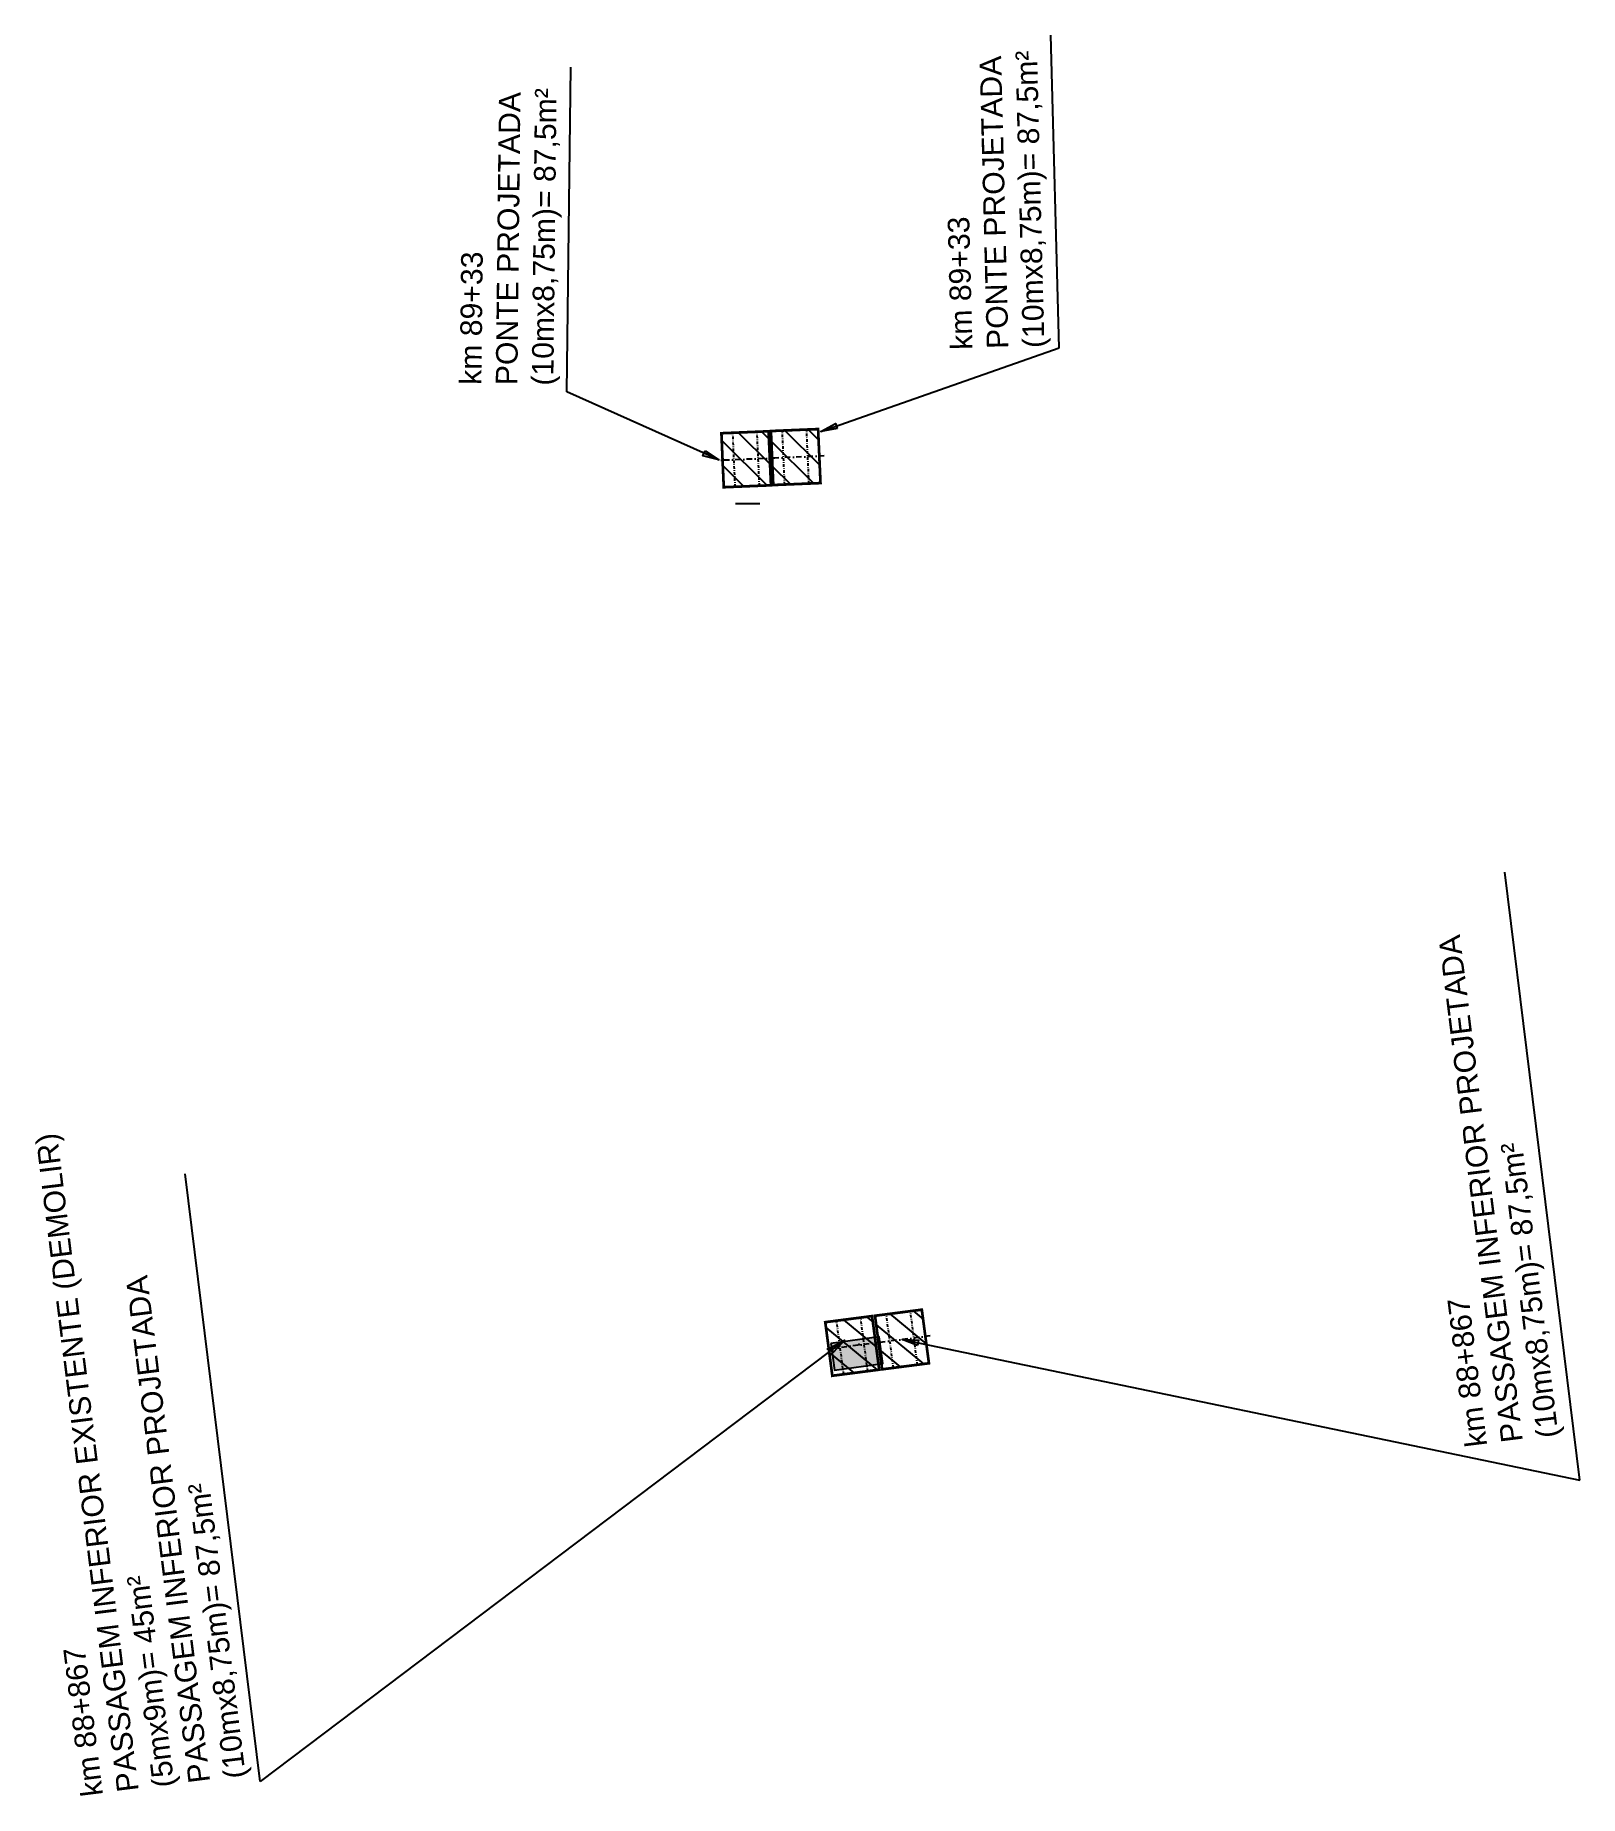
# Model space of a CAD drawing. Header units: metres. Extents: x 288915 to 323983, y 7382661 to 7464883.
# Drawn here: x 295991.3 to 296277.5, y 7456270 to 7456596.2 of the extents above; entities that cross this region are included whole.
import ezdxf

# ---------------------------------------------------------------- set-up
doc = ezdxf.new("R2010")
doc.units = ezdxf.units.M
doc.linetypes.add('DASHDOTX2', pattern=[2, 1, -0.5, 0, -0.5])
doc.layers.get('0').update_dxf_attribs({"color": 255})
for name, color, linetype in [('_PASS. INFERIOR A CONSTRUIR', 10, 'Continuous'), ('A-IMAGENS', 255, 'Continuous'), ('EIXO', 1, 'DASHDOTX2'), ('F-HZ-PI', 1, 'Continuous'), ('U-HZ-TEXTO-OAE', 2, 'Continuous')]:
    doc.layers.add(name, color=color, linetype=linetype)
doc.layers.add('_PASS. INFERIOR A DEMOLIR', color=10, linetype='Continuous', transparency=0.5)
doc.styles.add('ARIAL', font='arial.ttf')
doc.styles.add('DIM', font='arial.ttf', dxfattribs={"width": 0.8})
doc.dimstyles.new('U-1_2000', dxfattribs={"dimscale": 2, "dimtxt": 1.5, "dimasz": 0.75, "dimexe": 0.75, "dimexo": 0.75, "dimgap": 0.25, "dimtad": 1, "dimzin": 4, "dimtxsty": 'DIM', "dimblk": 'ARCHTICK', "dimcen": 0.7, "dimdle": 0.75, "dimclrd": 256, "dimclre": 256, "dimclrt": 256, "dimaunit": 1, "dimadec": 3, "dimazin": 2, "dimtfac": 1, "dimtofl": 0, "dimtmove": 0, "dimatfit": 3, "dimldrblk": 'CLOSEDBLANK', "dimfxl": 0, "dimtolj": 1, "dimtzin": 0, "dimlwd": -1, "dimlwe": -1, "dimarcsym": 0})

msp = doc.modelspace()

# ---------------------------------------------------------------- texts
at = {"layer": 'U-HZ-TEXTO-OAE', "color": 2, "linetype": 'Continuous', "lineweight": -3, "char_height": 4, "width": 150.2515, "attachment_point": 7, "style": 'ARIAL'}
for s, insert, rotation in [('\\pt20;{\\C256;km 89+33\\P\\ptz;PONTE PROJETADA\\P(10mx8,75m)= 87,5m²}', (296179.54, 7456538.34), 91.4432), ('{\\C256;km 89+33\\PPONTE PROJETADA\\P(10mx8,75m)= 87,5m²}', (296088.52, 7456531.26, -676), 89.3717), ('{\\C256;km 88+867\\PPASSAGEM INFERIOR PROJETADA \\P(10mx8,75m)= 87,5m²}', (296274.81, 7456336.69), 97.0953), ('{\\C256;km 88+867\\PPASSAGEM INFERIOR EXISTENTE (DEMOLIR) \\P(5mx9m)= 45m²\\PPASSAGEM INFERIOR PROJETADA \\P(10mx8,75m)= 87,5m²}', (296031.55, 7456273.58), 97.0953)]:
    msp.add_mtext(s, dxfattribs=dict(at, insert=insert, rotation=rotation))

# ---------------------------------------------------------------- blocks, each defined once
blk = doc.blocks.new('PI MODULO DUPLO')
at = {"layer": '_PASS. INFERIOR A CONSTRUIR', "lineweight": -3}
h = blk.add_hatch(dxfattribs=at)
h.set_pattern_fill('ANSI31', color=256, angle=25.81050444)
h.paths.add_polyline_path([(320171.36, 7385549.15), (320167.27, 7385556.88), (320176.11, 7385561.59), (320180.2, 7385553.85)])
at = {"layer": '_PASS. INFERIOR A CONSTRUIR', "lineweight": 30, "const_width": 0.5, "flags": 128}
blk.add_lwpolyline([(320171.36, 7385549.15), (320167.27, 7385556.88), (320176.11, 7385561.59), (320180.2, 7385553.85)], close=True, dxfattribs=at)
at = {"layer": 'EIXO', "ltscale": 0.5}
for p, q in [((320177.1, 7385559.7), (320168.26, 7385555)), ((320179.21, 7385555.73), (320170.38, 7385551.03))]:
    blk.add_line(p, q, dxfattribs=at)
at = {"layer": 'EIXO'}
blk.add_line((320171.26, 7385560.04), (320176.17, 7385550.8), dxfattribs=at)
blk = doc.blocks.new('_ArchTick')
at = {"color": 0, "linetype": 'ByBlock', "const_width": 0.15}
blk.add_lwpolyline([(-0.5, -0.5), (0.5, 0.5)], dxfattribs=at)

# ---------------------------------------------------------------- hatches: boundary and pattern name
h = msp.add_hatch()
h.set_pattern_fill('ANGLE', color=256)
h.set_pattern_definition([(0, (-1.145, -5.974), (0, 6.985), [5.08, -1.905]), (90, (-1.145, -5.974), (-6.985, 4e-16), [5.08, -1.905])])
h.paths.add_polyline_path([(296125.46, 7456512.29), (296125.17, 7456512.27), (296120.98, 7456511.85), (296121.13, 7456508.31, 0.000335), (296121.21, 7456507.1), (296125.68, 7456507.28)])
at = {"layer": '_PASS. INFERIOR A DEMOLIR', "ltscale": 0.05}
h = msp.add_hatch(color=256, dxfattribs=at)
h.dxf.hatch_style = 1
h.paths.add_polyline_path([(296138.76, 7456353.8), (296139.45, 7456348.85), (296148.36, 7456350.09), (296147.68, 7456355.04)])

# ---------------------------------------------------------------- linework, layer by layer
at = {"layer": '_PASS. INFERIOR A DEMOLIR', "ltscale": 0.05, "elevation": 673.6, "flags": 128}
msp.add_lwpolyline([(296138.76, 7456353.8), (296139.45, 7456348.85), (296148.36, 7456350.09), (296147.68, 7456355.04), (296138.76, 7456353.8)], close=True, dxfattribs=at)
at = {"layer": 'F-HZ-PI', "color": 1, "linetype": 'Continuous', "lineweight": -3}
msp.add_circle((296143.98, 7456353.63), 0.05, dxfattribs=at)
msp.add_point((296143.98, 7456353.63), dxfattribs=at)

# ---------------------------------------------------------------- block references
at = {"layer": 'A-IMAGENS'}
for p, rotation in [((-6232315.2, 10924720.81), 244.5030232743666), ((-6232306.02, 10924721.22), 244.5030232743666), ((-6510549.34, 10340406.75), 249.519543821401), ((-6510558.56, 10340405.56), 249.519543821401)]:
    msp.add_blockref('PI MODULO DUPLO', p, dxfattribs=dict(at, rotation=rotation))

msp.set_redraw_order([(e.dxf.handle, doc.entitydb.next_handle()) for e in msp.query("TEXT MTEXT ATTDEF DIMENSION ARC_DIMENSION")])  # texts and dimensions are drawn at this point

# ---------------------------------------------------------------- leaders
at = {"layer": 'U-HZ-TEXTO-OAE', "color": 2, "linetype": 'Continuous', "lineweight": -3}
for points in [[(296136.92, 7456522.8), (296181.06, 7456538.31), (296179.53, 7456596.22)], [(296117.97, 7456517.53, -676), (296089.83, 7456530.11, -676), (296090.55, 7456590.29, -676)], [(296151.98, 7456354.53), (296277.54, 7456328.5), (296263.64, 7456441.13)], [(296141.31, 7456354.39), (296033, 7456272.62), (296019.1, 7456385.25)]]:
    msp.add_leader(points, dimstyle='U-1_2000', override={"dimscale": 1, "dimasz": 3}, dxfattribs=at)

doc.saveas('drawing.dxf')
